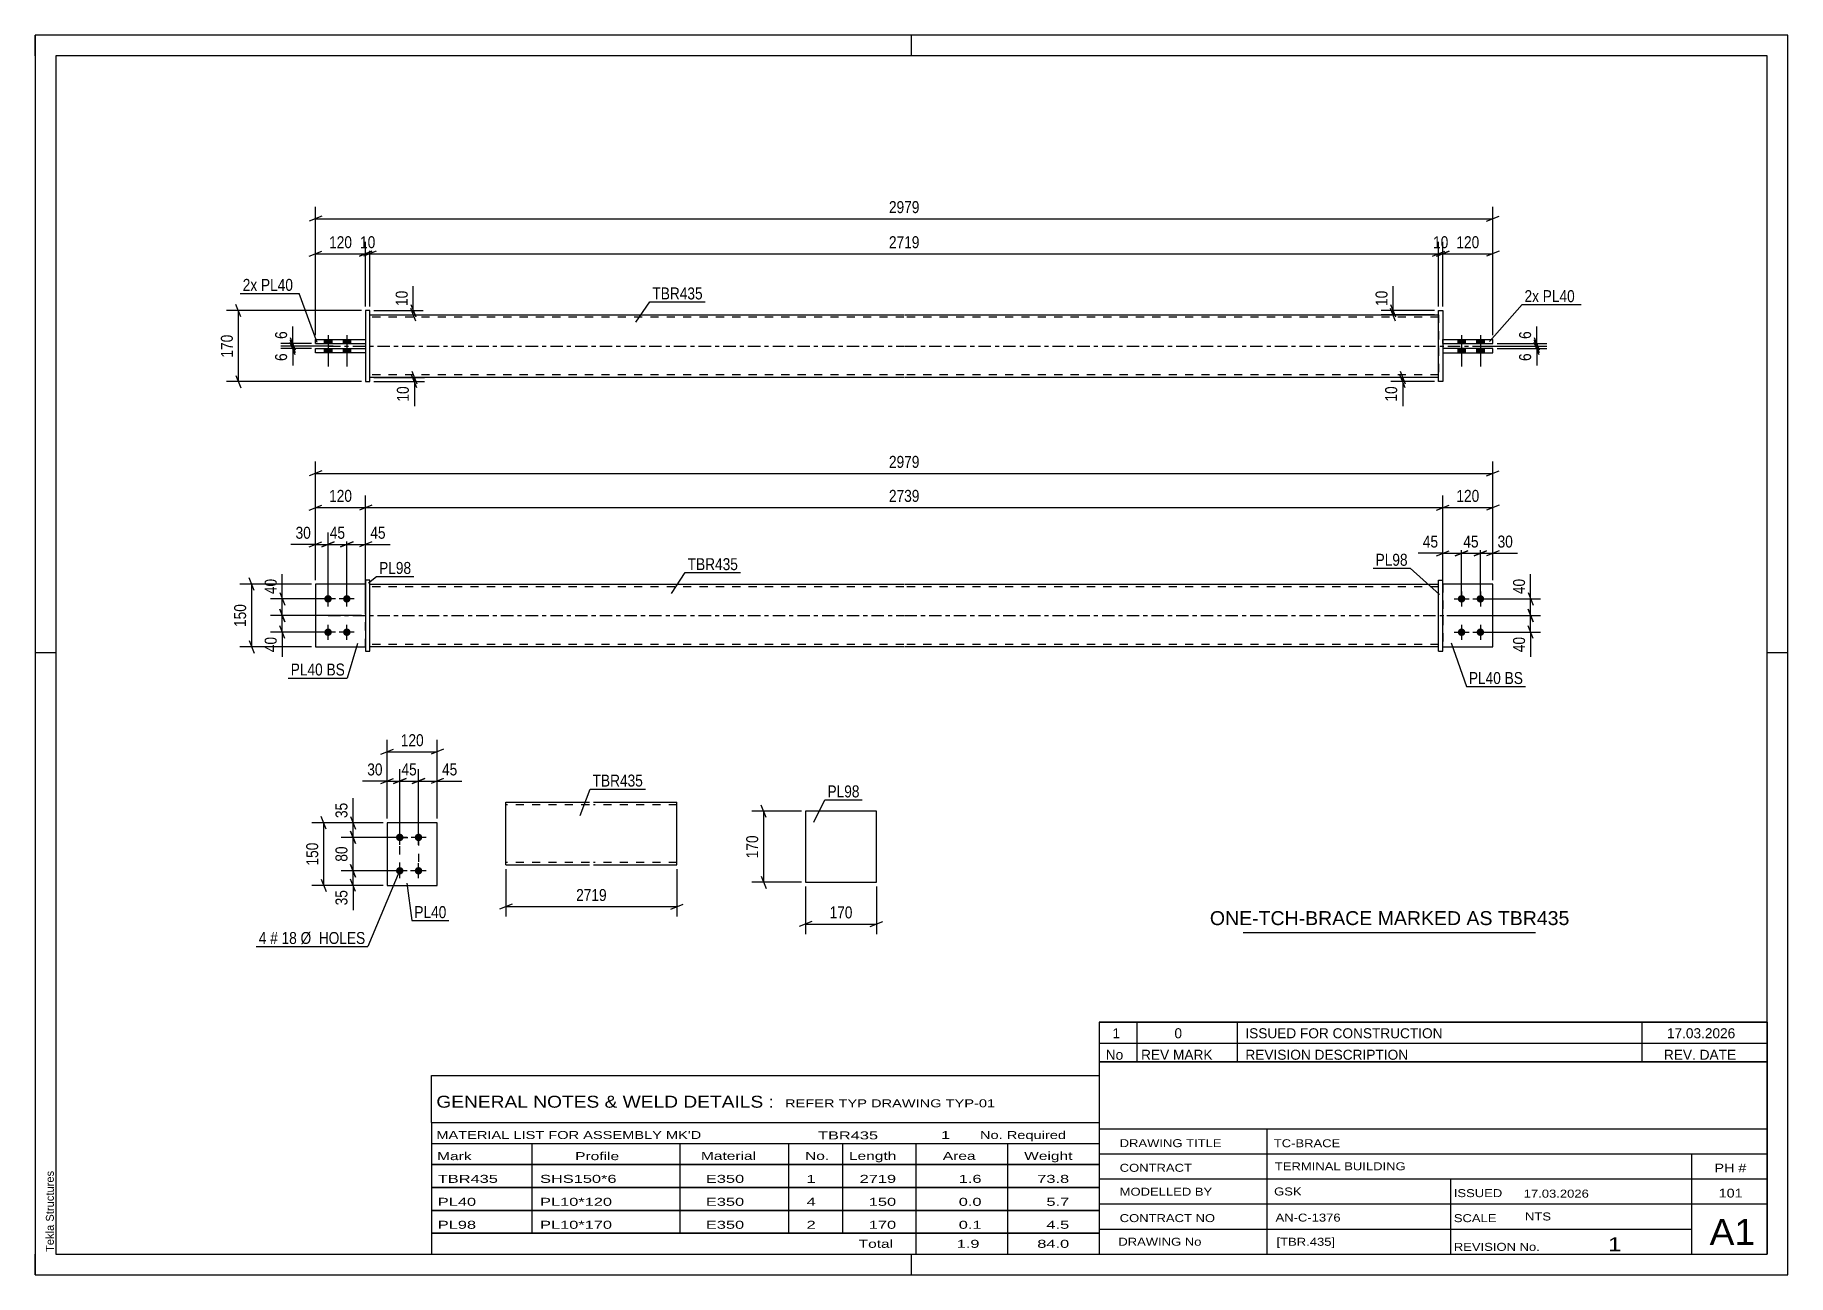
# Paper-space layout 'Layout1' of a CAD drawing. Header units: millimetres. Extents: x 0 to 420, y 0 to 297.
# The model-space entities are those that its viewports show. They can reach past a viewport. Long polylines and large blocks are cut down to what shows.
import ezdxf

# ---------------------------------------------------------------- set-up
doc = ezdxf.new("R2010")
doc.units = ezdxf.units.MM
doc.linetypes.add('DXK_LINE_DOT2', pattern=[3.9198, 1.9599, -1.9599])
doc.linetypes.add('DXK_LINE_DOT3', pattern=[5.9187, 2.979, -0.9799, 0.9799, -0.9799])
doc.layers.add('Viewport layer', color=7, linetype='Continuous', plot=False)
doc.styles.add('Arial', font='ARIAL.TTF', dxfattribs={"height": 0.2})
doc.styles.add('Arial Narrow', font='ARIALN.TTF', dxfattribs={"height": 0.2})

# ---------------------------------------------------------------- blocks, each defined once
blk = doc.blocks.new('Unknown-580574692-1163')
at = {"color": 5, "linetype": 'Continuous'}
for p, q in [((420, 297), (0, 297)), ((0, 297), (0, 0)), ((0, 292), (0, 297)), ((210, 292), (210, 297)), ((420, 0), (420, 297)), ((415, 292), (5, 292)), ((5, 292), (5, 5)), ((415, 5), (415, 292)), ((5, 149), (0, 149)), ((420, 149), (415, 149)), ((0, 0), (0, 5)), ((5, 5), (415, 5)), ((210, 0), (210, 5)), ((0, 0), (420, 0))]:
    blk.add_line(p, q, dxfattribs=at)
at = {"color": 174, "linetype": 'Continuous', "style": 'Arial'}
blk.add_text('Tekla Structures', height=1.9102, rotation=90, dxfattribs=at).set_placement((4.5, 5.5))
blk = doc.blocks.new('Part-580574692-1761 - 1733')
at = {"color": 2, "linetype": 'Continuous'}
for p, q in [((79.2, 165.45), (67.2, 165.45)), ((67.2, 165.45), (67.2, 150.45)), ((67.2, 150.45), (79.2, 150.45))]:
    blk.add_line(p, q, dxfattribs=at)
at = {"color": 7, "linetype": 'DXK_LINE_DOT2'}
blk.add_line((79.2, 150.45), (79.2, 165.45), dxfattribs=at)
blk = doc.blocks.new('Bolt-580574692-1735 - 1733')
at = {"linetype": 'Continuous'}
for points in [[(70.2, 161.05, -1), (70.2, 162.85, -1)], [(74.7, 161.05, -1), (74.7, 162.85, -1)], [(70.2, 153.05, -1), (70.2, 154.85, -1)], [(74.7, 153.05, -1), (74.7, 154.85, -1)]]:
    blk.add_hatch(color=1, dxfattribs=at).paths.add_polyline_path(points)
at = {"color": 1, "linetype": 'Continuous'}
for p, q in [((72, 161.95), (68.4, 161.95)), ((70.2, 160.15), (70.2, 163.75)), ((76.5, 161.95), (72.9, 161.95)), ((74.7, 160.15), (74.7, 163.75)), ((70.2, 152.15), (70.2, 155.75)), ((74.7, 152.15), (74.7, 155.75)), ((72, 153.95), (68.4, 153.95)), ((76.5, 153.95), (72.9, 153.95))]:
    blk.add_line(p, q, dxfattribs=at)
blk = doc.blocks.new('Bolt-580574692-1736 - 1733')
at = {"linetype": 'Continuous'}
for points in [[(341.8, 162.85, -1), (341.8, 161.05, -1)], [(346.3, 162.85, -1), (346.3, 161.05, -1)], [(341.8, 154.85, -1), (341.8, 153.05, -1)], [(346.3, 154.85, -1), (346.3, 153.05, -1)]]:
    blk.add_hatch(color=1, dxfattribs=at).paths.add_polyline_path(points)
at = {"color": 1, "linetype": 'Continuous'}
for p, q in [((340, 161.95), (343.6, 161.95)), ((341.8, 163.75), (341.8, 160.15)), ((344.5, 161.95), (348.1, 161.95)), ((346.3, 163.75), (346.3, 160.15)), ((341.8, 155.75), (341.8, 152.15)), ((346.3, 155.75), (346.3, 152.15)), ((340, 153.95), (343.6, 153.95)), ((344.5, 153.95), (348.1, 153.95))]:
    blk.add_line(p, q, dxfattribs=at)
blk = doc.blocks.new('Part-580574692-1741 - 1733')
at = {"color": 2, "linetype": 'Continuous'}
for p, q in [((80.2, 165.45), (208.2, 165.45)), ((208.3, 165.45), (336.3, 165.45)), ((208.2, 150.45), (80.2, 150.45)), ((336.3, 150.45), (208.3, 150.45))]:
    blk.add_line(p, q, dxfattribs=at)
at = {"color": 7, "linetype": 'DXK_LINE_DOT2'}
for p, q in [((80.2, 150.45), (80.2, 165.45)), ((208.2, 164.85), (80.2, 164.85)), ((336.3, 164.85), (208.3, 164.85)), ((336.3, 150.45), (336.3, 165.45)), ((208.2, 151.05), (80.2, 151.05)), ((336.3, 151.05), (208.3, 151.05))]:
    blk.add_line(p, q, dxfattribs=at)
at = {"color": 7, "linetype": 'DXK_LINE_DOT3'}
for p, q in [((70.2, 157.95), (208.2, 157.95)), ((208.3, 157.95), (346.3, 157.95))]:
    blk.add_line(p, q, dxfattribs=at)
blk = doc.blocks.new('Part-580574692-1756 - 1733')
at = {"color": 2, "linetype": 'Continuous'}
for p, q in [((80.2, 166.45), (79.2, 166.45)), ((79.2, 166.45), (79.2, 149.45)), ((80.2, 149.45), (80.2, 166.45)), ((79.2, 149.45), (80.2, 149.45))]:
    blk.add_line(p, q, dxfattribs=at)
blk = doc.blocks.new('Part-580574692-1766 - 1733')
at = {"color": 7, "linetype": 'DXK_LINE_DOT2'}
for p, q in [((79.2, 165.45), (67.2, 165.45)), ((67.2, 165.45), (67.2, 150.45)), ((79.2, 150.45), (79.2, 165.45)), ((67.2, 150.45), (79.2, 150.45))]:
    blk.add_line(p, q, dxfattribs=at)
blk = doc.blocks.new('Part-580574692-1771 - 1733')
at = {"color": 2, "linetype": 'Continuous'}
for p, q in [((336.3, 149.45), (336.3, 166.45)), ((336.3, 166.45), (337.3, 166.45)), ((337.3, 149.45), (337.3, 166.45)), ((336.3, 149.45), (337.3, 149.45))]:
    blk.add_line(p, q, dxfattribs=at)
blk = doc.blocks.new('Part-580574692-1796 - 1733')
at = {"color": 2, "linetype": 'Continuous'}
for p, q in [((349.3, 165.45), (337.3, 165.45)), ((349.3, 150.45), (349.3, 165.45)), ((337.3, 150.45), (349.3, 150.45))]:
    blk.add_line(p, q, dxfattribs=at)
at = {"color": 7, "linetype": 'DXK_LINE_DOT2'}
blk.add_line((337.3, 165.45), (337.3, 150.45), dxfattribs=at)
blk = doc.blocks.new('Part-580574692-1801 - 1733')
at = {"color": 7, "linetype": 'DXK_LINE_DOT2'}
for p, q in [((349.3, 165.45), (337.3, 165.45)), ((337.3, 165.45), (337.3, 150.45)), ((349.3, 150.45), (349.3, 165.45)), ((337.3, 150.45), (349.3, 150.45))]:
    blk.add_line(p, q, dxfattribs=at)
blk = doc.blocks.new('Part-580574692-1418 - 1390')
at = {"color": 2, "linetype": 'Continuous'}
for p, q in [((337.3, 224.09), (349.3, 224.09)), ((337.3, 223.09), (349.3, 223.09)), ((349.3, 223.09), (349.3, 224.09))]:
    blk.add_line(p, q, dxfattribs=at)
at = {"color": 7, "linetype": 'DXK_LINE_DOT2'}
blk.add_line((337.3, 223.09), (337.3, 224.09), dxfattribs=at)
blk = doc.blocks.new('Part-580574692-1440 - 1390')
at = {"color": 2, "linetype": 'Continuous'}
for p, q in [((80.2, 229.99), (208.2, 229.99)), ((208.3, 229.99), (336.3, 229.99)), ((208.2, 214.99), (80.2, 214.99)), ((336.3, 214.99), (208.3, 214.99))]:
    blk.add_line(p, q, dxfattribs=at)
at = {"color": 7, "linetype": 'DXK_LINE_DOT2'}
for p, q in [((80.2, 214.99), (80.2, 229.99)), ((208.2, 229.39), (80.2, 229.39)), ((336.3, 229.39), (208.3, 229.39)), ((336.3, 229.99), (336.3, 214.99)), ((208.2, 215.59), (80.2, 215.59)), ((336.3, 215.59), (208.3, 215.59))]:
    blk.add_line(p, q, dxfattribs=at)
at = {"color": 7, "linetype": 'DXK_LINE_DOT3'}
for p, q in [((70.2, 222.49), (208.2, 222.49)), ((208.3, 222.49), (346.3, 222.49))]:
    blk.add_line(p, q, dxfattribs=at)
blk = doc.blocks.new('Bolt-580574692-1424 - 1390')
at = {"linetype": 'Continuous'}
for points in [[(69.3, 223.09), (71.1, 223.09), (71.1, 224.09), (69.3, 224.09)], [(69.3, 223.09), (71.1, 223.09), (71.1, 224.09), (69.3, 224.09)], [(73.8, 223.09), (75.6, 223.09), (75.6, 224.09), (73.8, 224.09)], [(73.8, 223.09), (75.6, 223.09), (75.6, 224.09), (73.8, 224.09)], [(69.3, 220.89), (71.1, 220.89), (71.1, 221.89), (69.3, 221.89)], [(69.3, 220.89), (71.1, 220.89), (71.1, 221.89), (69.3, 221.89)], [(73.8, 220.89), (75.6, 220.89), (75.6, 221.89), (73.8, 221.89)], [(73.8, 220.89), (75.6, 220.89), (75.6, 221.89), (73.8, 221.89)]]:
    blk.add_hatch(color=1, dxfattribs=at).paths.add_polyline_path(points)
at = {"color": 1, "linetype": 'Continuous'}
for p, q in [((69.3, 224.09), (69.3, 223.09)), ((69.3, 224.09), (69.3, 223.09)), ((70.2, 225.09), (70.2, 217.59)), ((70.2, 225.09), (70.2, 217.59)), ((71.1, 224.09), (71.1, 223.09)), ((71.1, 224.09), (71.1, 223.09)), ((73.8, 224.09), (73.8, 223.09)), ((73.8, 224.09), (73.8, 223.09)), ((74.7, 225.09), (74.7, 217.59)), ((74.7, 225.09), (74.7, 217.59)), ((75.6, 224.09), (75.6, 223.09)), ((75.6, 224.09), (75.6, 223.09)), ((69.3, 221.89), (69.3, 220.89)), ((69.3, 221.89), (69.3, 220.89)), ((71.1, 221.89), (71.1, 220.89)), ((71.1, 221.89), (71.1, 220.89)), ((73.8, 221.89), (73.8, 220.89)), ((73.8, 221.89), (73.8, 220.89)), ((75.6, 221.89), (75.6, 220.89)), ((75.6, 221.89), (75.6, 220.89))]:
    blk.add_line(p, q, dxfattribs=at)
blk = doc.blocks.new('Bolt-580574692-1425 - 1390')
at = {"linetype": 'Continuous'}
for points in [[(342.7, 224.09), (340.9, 224.09), (340.9, 223.09), (342.7, 223.09)], [(342.7, 224.09), (340.9, 224.09), (340.9, 223.09), (342.7, 223.09)], [(347.2, 224.09), (345.4, 224.09), (345.4, 223.09), (347.2, 223.09)], [(347.2, 224.09), (345.4, 224.09), (345.4, 223.09), (347.2, 223.09)], [(342.7, 221.89), (340.9, 221.89), (340.9, 220.89), (342.7, 220.89)], [(342.7, 221.89), (340.9, 221.89), (340.9, 220.89), (342.7, 220.89)], [(347.2, 221.89), (345.4, 221.89), (345.4, 220.89), (347.2, 220.89)], [(347.2, 221.89), (345.4, 221.89), (345.4, 220.89), (347.2, 220.89)]]:
    blk.add_hatch(color=1, dxfattribs=at).paths.add_polyline_path(points)
at = {"color": 1, "linetype": 'Continuous'}
for p, q in [((340.9, 224.09), (340.9, 223.09)), ((340.9, 224.09), (340.9, 223.09)), ((341.8, 225.09), (341.8, 217.59)), ((341.8, 225.09), (341.8, 217.59)), ((342.7, 224.09), (342.7, 223.09)), ((342.7, 224.09), (342.7, 223.09)), ((345.4, 224.09), (345.4, 223.09)), ((345.4, 224.09), (345.4, 223.09)), ((346.3, 225.09), (346.3, 217.59)), ((346.3, 225.09), (346.3, 217.59)), ((347.2, 224.09), (347.2, 223.09)), ((347.2, 224.09), (347.2, 223.09)), ((340.9, 221.89), (340.9, 220.89)), ((340.9, 221.89), (340.9, 220.89)), ((342.7, 221.89), (342.7, 220.89)), ((342.7, 221.89), (342.7, 220.89)), ((345.4, 221.89), (345.4, 220.89)), ((345.4, 221.89), (345.4, 220.89)), ((347.2, 221.89), (347.2, 220.89)), ((347.2, 221.89), (347.2, 220.89))]:
    blk.add_line(p, q, dxfattribs=at)
blk = doc.blocks.new('Part-580574692-1445 - 1390')
at = {"color": 2, "linetype": 'Continuous'}
for p, q in [((349.3, 221.89), (337.3, 221.89)), ((337.3, 220.89), (349.3, 220.89)), ((349.3, 220.89), (349.3, 221.89))]:
    blk.add_line(p, q, dxfattribs=at)
at = {"color": 7, "linetype": 'DXK_LINE_DOT2'}
blk.add_line((337.3, 221.89), (337.3, 220.89), dxfattribs=at)
blk = doc.blocks.new('Part-580574692-1446 - 1390')
at = {"color": 2, "linetype": 'Continuous'}
for p, q in [((336.3, 213.99), (336.3, 230.99)), ((336.3, 230.99), (337.3, 230.99)), ((337.3, 230.99), (337.3, 213.99)), ((337.3, 213.99), (336.3, 213.99))]:
    blk.add_line(p, q, dxfattribs=at)
blk = doc.blocks.new('Part-580574692-1451 - 1390')
at = {"color": 2, "linetype": 'Continuous'}
for p, q in [((67.2, 223.09), (67.2, 224.09)), ((67.2, 224.09), (79.2, 224.09)), ((67.2, 223.09), (79.2, 223.09))]:
    blk.add_line(p, q, dxfattribs=at)
at = {"color": 7, "linetype": 'DXK_LINE_DOT2'}
blk.add_line((79.2, 224.09), (79.2, 223.09), dxfattribs=at)
blk = doc.blocks.new('Part-580574692-1456 - 1390')
at = {"color": 2, "linetype": 'Continuous'}
for p, q in [((67.2, 221.89), (79.2, 221.89)), ((67.2, 220.89), (67.2, 221.89)), ((79.2, 220.89), (67.2, 220.89))]:
    blk.add_line(p, q, dxfattribs=at)
at = {"color": 7, "linetype": 'DXK_LINE_DOT2'}
blk.add_line((79.2, 221.89), (79.2, 220.89), dxfattribs=at)
blk = doc.blocks.new('Part-580574692-1457 - 1390')
at = {"color": 2, "linetype": 'Continuous'}
for p, q in [((80.2, 230.99), (79.2, 230.99)), ((79.2, 230.99), (79.2, 213.99)), ((80.2, 213.99), (80.2, 230.99)), ((79.2, 213.99), (80.2, 213.99))]:
    blk.add_line(p, q, dxfattribs=at)
blk = doc.blocks.new('Part-580574692-2157 - 2117')
at = {"color": 2, "linetype": 'Continuous'}
for p, q in [((96.38, 108.31), (84.38, 108.31)), ((84.38, 108.31), (84.38, 93.31)), ((96.38, 93.31), (96.38, 108.31)), ((84.38, 93.31), (96.38, 93.31))]:
    blk.add_line(p, q, dxfattribs=at)
blk = doc.blocks.new('Bolt-580574692-2152 - 2117')
at = {"linetype": 'Continuous'}
for points in [[(87.38, 103.91, -1), (87.38, 105.71, -1)], [(91.88, 103.91, -1), (91.88, 105.71, -1)], [(87.38, 95.91, -1), (87.38, 97.71, -1)], [(91.88, 95.91, -1), (91.88, 97.71, -1)]]:
    blk.add_hatch(color=1, dxfattribs=at).paths.add_polyline_path(points)
at = {"color": 1, "linetype": 'Continuous'}
for p, q in [((87.38, 103.01), (87.38, 106.61)), ((91.88, 103.01), (91.88, 106.61)), ((89.18, 104.81), (85.58, 104.81)), ((93.68, 104.81), (90.08, 104.81)), ((89.18, 96.81), (85.58, 96.81)), ((87.38, 95.01), (87.38, 98.61)), ((93.68, 96.81), (90.08, 96.81)), ((91.88, 95.01), (91.88, 98.61))]:
    blk.add_line(p, q, dxfattribs=at)
blk = doc.blocks.new('Part-580574692-2288 - 2282')
at = {"color": 2, "linetype": 'Continuous'}
for p, q in [((201.61, 111.06), (184.61, 111.06)), ((184.61, 111.06), (184.61, 94.06)), ((201.61, 94.06), (201.61, 111.06)), ((184.61, 94.06), (201.61, 94.06))]:
    blk.add_line(p, q, dxfattribs=at)
blk = doc.blocks.new('Part-580574692-2314 - 2307')
at = {"color": 2, "linetype": 'Continuous'}
for p, q in [((112.81, 99.43), (112.81, 113.23)), ((112.81, 113.23), (132.81, 113.23)), ((133.81, 113.23), (153.81, 113.23)), ((153.81, 98.23), (153.81, 113.23)), ((112.81, 98.58), (112.81, 99.43)), ((112.81, 98.32), (112.81, 98.58)), ((112.81, 98.23), (112.81, 98.32)), ((112.81, 98.23), (132.81, 98.23)), ((133.81, 98.23), (153.81, 98.23))]:
    blk.add_line(p, q, dxfattribs=at)
at = {"color": 7, "linetype": 'DXK_LINE_DOT2'}
for p, q in [((132.81, 112.63), (112.81, 112.63)), ((153.81, 112.63), (133.81, 112.63)), ((112.81, 98.97), (112.81, 99.43)), ((112.81, 98.58), (112.81, 99.2)), ((112.81, 98.83), (112.81, 98.88)), ((112.81, 98.83), (112.81, 98.88)), ((132.81, 98.83), (112.81, 98.83)), ((153.81, 98.83), (133.81, 98.83)), ((153.81, 98.83), (153.81, 98.88))]:
    blk.add_line(p, q, dxfattribs=at)
blk = doc.blocks.new('Rectangle-580574692-2267 - 2117')
at = {"color": 1, "linetype": 'DXK_LINE_DOT2'}
blk.add_lwpolyline([(87.38, 104.81), (91.88, 104.81), (91.88, 96.81), (87.38, 96.81), (87.38, 104.81)], close=True, dxfattribs=at)
blk = doc.blocks.new('StraightDimension-580574692-1850 - 1733')
at = {"color": 7, "linetype": 'Continuous'}
for p, q in [((67.2, 166.45), (67.2, 194.83)), ((349.3, 166.45), (349.3, 194.83)), ((68.7, 192.58), (65.7, 191.38)), ((67.2, 191.98), (349.3, 191.98)), ((347.8, 191.38), (350.8, 192.58))]:
    blk.add_line(p, q, dxfattribs=at)
at = {"color": 0}
blk.add_wipeout([(212.51, 192.73), (212.51, 196.93), (204, 196.93), (204, 192.73)], dxfattribs=at)
at = {"color": 3, "style": 'Arial Narrow'}
blk.add_text('2979', height=2.863, dxfattribs=at).set_placement((204.6, 193.33))
blk = doc.blocks.new('StraightDimension-580574692-1879 - 1733')
at = {"color": 7, "linetype": 'Continuous'}
for p, q in [((347.3, 161.95), (360.75, 161.95)), ((357.75, 163.45), (358.95, 160.45)), ((358.35, 157.95), (358.35, 161.95)), ((338.3, 157.95), (360.75, 157.95)), ((358.95, 156.45), (357.75, 159.45))]:
    blk.add_line(p, q, dxfattribs=at)
at = {"color": 0}
blk.add_wipeout([(357.6, 167.34), (353.4, 167.34), (353.4, 162.48), (357.6, 162.48)], dxfattribs=at)
at = {"color": 7, "linetype": 'Continuous'}
blk.add_line((358.35, 161.95), (358.35, 167.86), dxfattribs=at)
blk.add_line((358.35, 161.95), (358.35, 167.86), dxfattribs=at)
at = {"color": 3, "style": 'Arial Narrow'}
blk.add_text('40', height=2.863, rotation=90.0002, dxfattribs=at).set_placement((357, 163.08))
blk = doc.blocks.new('StraightDimension-580574692-1994 - 1733')
at = {"color": 7, "linetype": 'Continuous'}
for p, q in [((78.2, 157.95), (56.39, 157.95)), ((58.64, 159.45), (59.84, 156.45)), ((59.84, 152.45), (58.64, 155.45)), ((59.24, 153.95), (59.24, 157.95)), ((69.2, 153.95), (56.39, 153.95))]:
    blk.add_line(p, q, dxfattribs=at)
at = {"color": 0}
blk.add_wipeout([(58.49, 153.43), (54.29, 153.43), (54.29, 148.57), (58.49, 148.57)], dxfattribs=at)
at = {"color": 7, "linetype": 'Continuous'}
blk.add_line((59.24, 153.95), (59.24, 148.05), dxfattribs=at)
blk.add_line((59.24, 153.95), (59.24, 148.05), dxfattribs=at)
at = {"color": 3, "style": 'Arial Narrow'}
blk.add_text('40', height=2.863, rotation=90.0002, dxfattribs=at).set_placement((57.89, 149.17))
blk = doc.blocks.new('StraightDimension-580574692-1833 - 1733')
at = {"color": 7, "linetype": 'Continuous'}
for p, q in [((335.8, 172.29), (338.8, 173.49)), ((337.3, 166.45), (337.3, 175.74)), ((337.3, 172.89), (341.8, 172.89)), ((343.3, 173.49), (340.3, 172.29)), ((341.8, 162.95), (341.8, 175.74))]:
    blk.add_line(p, q, dxfattribs=at)
at = {"color": 0}
blk.add_wipeout([(336.78, 173.64), (336.78, 177.84), (331.92, 177.84), (331.92, 173.64)], dxfattribs=at)
at = {"color": 7, "linetype": 'Continuous'}
blk.add_line((337.3, 172.89), (331.4, 172.89), dxfattribs=at)
blk.add_line((337.3, 172.89), (331.4, 172.89), dxfattribs=at)
at = {"color": 3, "style": 'Arial Narrow'}
blk.add_text('45', height=2.863, dxfattribs=at).set_placement((332.52, 174.24))
blk = doc.blocks.new('StraightDimension-580574692-1804 - 1733')
at = {"color": 7, "linetype": 'Continuous'}
for p, q in [((344.8, 172.29), (347.8, 173.49)), ((346.3, 162.95), (346.3, 175.74)), ((346.3, 172.89), (349.3, 172.89)), ((350.8, 173.49), (347.8, 172.29)), ((349.3, 166.45), (349.3, 175.74))]:
    blk.add_line(p, q, dxfattribs=at)
at = {"color": 0}
blk.add_wipeout([(354.68, 173.64), (354.68, 177.84), (349.83, 177.84), (349.83, 173.64)], dxfattribs=at)
at = {"color": 7, "linetype": 'Continuous'}
blk.add_line((349.3, 172.89), (355.21, 172.89), dxfattribs=at)
blk.add_line((349.3, 172.89), (355.21, 172.89), dxfattribs=at)
at = {"color": 3, "style": 'Arial Narrow'}
blk.add_text('30', height=2.863, dxfattribs=at).set_placement((350.43, 174.24))
blk = doc.blocks.new('StraightDimension-580574692-1820 - 1733')
at = {"color": 7, "linetype": 'Continuous'}
for p, q in [((340.3, 172.29), (343.3, 173.49)), ((341.8, 162.95), (341.8, 175.74)), ((341.8, 172.89), (346.3, 172.89)), ((347.8, 173.49), (344.8, 172.29)), ((346.3, 162.95), (346.3, 175.74))]:
    blk.add_line(p, q, dxfattribs=at)
at = {"color": 0}
blk.add_wipeout([(346.48, 173.64), (346.48, 177.84), (341.62, 177.84), (341.62, 173.64)], dxfattribs=at)
at = {"color": 3, "style": 'Arial Narrow'}
blk.add_text('45', height=2.863, dxfattribs=at).set_placement((342.22, 174.24))
blk = doc.blocks.new('StraightDimension-580574692-1870 - 1733')
at = {"color": 7, "linetype": 'Continuous'}
for p, q in [((338.3, 157.95), (360.75, 157.95)), ((357.75, 159.45), (358.95, 156.45)), ((358.95, 152.45), (357.75, 155.45)), ((358.35, 153.95), (358.35, 157.95)), ((347.3, 153.95), (360.75, 153.95))]:
    blk.add_line(p, q, dxfattribs=at)
at = {"color": 0}
blk.add_wipeout([(357.6, 153.43), (353.4, 153.43), (353.4, 148.57), (357.6, 148.57)], dxfattribs=at)
at = {"color": 7, "linetype": 'Continuous'}
blk.add_line((358.35, 153.95), (358.35, 148.05), dxfattribs=at)
blk.add_line((358.35, 153.95), (358.35, 148.05), dxfattribs=at)
at = {"color": 3, "style": 'Arial Narrow'}
blk.add_text('40', height=2.863, rotation=90.0002, dxfattribs=at).set_placement((357, 149.17))
blk = doc.blocks.new('StraightDimension-580574692-1889 - 1733')
at = {"color": 7, "linetype": 'Continuous'}
for p, q in [((337.3, 166.45), (337.3, 186.68)), ((349.3, 166.45), (349.3, 186.68)), ((335.8, 183.23), (338.8, 184.43)), ((337.3, 183.83), (349.3, 183.83)), ((350.8, 184.43), (347.8, 183.23))]:
    blk.add_line(p, q, dxfattribs=at)
at = {"color": 0}
blk.add_wipeout([(346.64, 184.58), (346.64, 188.78), (339.96, 188.78), (339.96, 184.58)], dxfattribs=at)
at = {"color": 3, "style": 'Arial Narrow'}
blk.add_text('120', height=2.863, dxfattribs=at).set_placement((340.56, 185.18))
blk = doc.blocks.new('StraightDimension-580574692-1908 - 1733')
at = {"color": 7, "linetype": 'Continuous'}
for p, q in [((79.2, 158.95), (79.2, 186.68)), ((337.3, 166.45), (337.3, 186.68)), ((80.7, 184.43), (77.7, 183.23)), ((79.2, 183.83), (337.3, 183.83)), ((335.8, 183.23), (338.8, 184.43))]:
    blk.add_line(p, q, dxfattribs=at)
at = {"color": 0}
blk.add_wipeout([(212.51, 184.58), (212.51, 188.78), (204, 188.78), (204, 184.58)], dxfattribs=at)
at = {"color": 3, "style": 'Arial Narrow'}
blk.add_text('2739', height=2.863, dxfattribs=at).set_placement((204.6, 185.18))
blk = doc.blocks.new('StraightDimension-580574692-1923 - 1733')
at = {"color": 7, "linetype": 'Continuous'}
for p, q in [((67.2, 166.45), (67.2, 186.68)), ((79.2, 158.95), (79.2, 186.68)), ((65.7, 183.23), (68.7, 184.43)), ((67.2, 183.83), (79.2, 183.83)), ((80.7, 184.43), (77.7, 183.23))]:
    blk.add_line(p, q, dxfattribs=at)
at = {"color": 0}
blk.add_wipeout([(76.54, 184.58), (76.54, 188.78), (69.86, 188.78), (69.86, 184.58)], dxfattribs=at)
at = {"color": 3, "style": 'Arial Narrow'}
blk.add_text('120', height=2.863, dxfattribs=at).set_placement((70.46, 185.18))
blk = doc.blocks.new('StraightDimension-580574692-1939 - 1733')
at = {"color": 7, "linetype": 'Continuous'}
for p, q in [((74.7, 162.95), (74.7, 177.85)), ((79.2, 166.45), (79.2, 177.85)), ((73.2, 174.4), (76.2, 175.6)), ((74.7, 175), (79.2, 175)), ((80.7, 175.6), (77.7, 174.4))]:
    blk.add_line(p, q, dxfattribs=at)
at = {"color": 0}
blk.add_wipeout([(84.58, 175.75), (84.58, 179.95), (79.73, 179.95), (79.73, 175.75)], dxfattribs=at)
at = {"color": 7, "linetype": 'Continuous'}
blk.add_line((79.2, 175), (85.11, 175), dxfattribs=at)
blk.add_line((79.2, 175), (85.11, 175), dxfattribs=at)
at = {"color": 3, "style": 'Arial Narrow'}
blk.add_text('45', height=2.863, dxfattribs=at).set_placement((80.33, 176.35))
blk = doc.blocks.new('StraightDimension-580574692-1955 - 1733')
at = {"color": 7, "linetype": 'Continuous'}
for p, q in [((70.2, 162.95), (70.2, 177.85)), ((74.7, 162.95), (74.7, 177.85)), ((68.7, 174.4), (71.7, 175.6)), ((70.2, 175), (74.7, 175)), ((76.2, 175.6), (73.2, 174.4))]:
    blk.add_line(p, q, dxfattribs=at)
at = {"color": 0}
blk.add_wipeout([(74.88, 175.75), (74.88, 179.95), (70.02, 179.95), (70.02, 175.75)], dxfattribs=at)
at = {"color": 3, "style": 'Arial Narrow'}
blk.add_text('45', height=2.863, dxfattribs=at).set_placement((70.62, 176.35))
blk = doc.blocks.new('StraightDimension-580574692-1968 - 1733')
at = {"color": 7, "linetype": 'Continuous'}
for p, q in [((67.2, 166.45), (67.2, 177.85)), ((70.2, 162.95), (70.2, 177.85)), ((65.7, 174.4), (68.7, 175.6)), ((67.2, 175), (70.2, 175)), ((71.7, 175.6), (68.7, 174.4))]:
    blk.add_line(p, q, dxfattribs=at)
at = {"color": 0}
blk.add_wipeout([(66.68, 175.75), (66.68, 179.95), (61.82, 179.95), (61.82, 175.75)], dxfattribs=at)
at = {"color": 7, "linetype": 'Continuous'}
blk.add_line((67.2, 175), (61.3, 175), dxfattribs=at)
blk.add_line((67.2, 175), (61.3, 175), dxfattribs=at)
at = {"color": 3, "style": 'Arial Narrow'}
blk.add_text('30', height=2.863, dxfattribs=at).set_placement((62.42, 176.35))
blk = doc.blocks.new('StraightDimension-580574692-1985 - 1733')
at = {"color": 7, "linetype": 'Continuous'}
for p, q in [((69.2, 161.95), (56.39, 161.95)), ((58.64, 163.45), (59.84, 160.45)), ((59.24, 157.95), (59.24, 161.95)), ((78.2, 157.95), (56.39, 157.95)), ((59.84, 156.45), (58.64, 159.45))]:
    blk.add_line(p, q, dxfattribs=at)
at = {"color": 0}
blk.add_wipeout([(58.49, 167.34), (54.29, 167.34), (54.29, 162.48), (58.49, 162.48)], dxfattribs=at)
at = {"color": 7, "linetype": 'Continuous'}
blk.add_line((59.24, 161.95), (59.24, 167.86), dxfattribs=at)
blk.add_line((59.24, 161.95), (59.24, 167.86), dxfattribs=at)
at = {"color": 3, "style": 'Arial Narrow'}
blk.add_text('40', height=2.863, rotation=90.0002, dxfattribs=at).set_placement((57.89, 163.08))
blk = doc.blocks.new('StraightDimension-580574692-2004 - 1733')
at = {"color": 7, "linetype": 'Continuous'}
for p, q in [((66.2, 165.45), (49.06, 165.45)), ((52.51, 163.95), (51.31, 166.95)), ((51.91, 150.45), (51.91, 165.45)), ((51.31, 151.95), (52.51, 148.95)), ((66.2, 150.45), (49.06, 150.45))]:
    blk.add_line(p, q, dxfattribs=at)
at = {"color": 0}
blk.add_wipeout([(51.16, 161.3), (46.96, 161.3), (46.96, 154.61), (51.16, 154.61)], dxfattribs=at)
at = {"color": 3, "style": 'Arial Narrow'}
blk.add_text('150', height=2.863, rotation=90.0002, dxfattribs=at).set_placement((50.56, 155.21))
blk = doc.blocks.new('StraightDimension-580574692-1645 - 1390')
at = {"color": 7, "linetype": 'Continuous'}
for p, q in [((350.3, 223.09), (362.2, 223.09)), ((359.2, 224.59), (360.4, 221.59)), ((360.4, 220.99), (359.2, 223.99)), ((359.8, 222.49), (359.8, 223.09)), ((345.05, 222.49), (362.2, 222.49))]:
    blk.add_line(p, q, dxfattribs=at)
at = {"color": 0}
blk.add_wipeout([(359.05, 226.64), (354.85, 226.64), (354.85, 223.61), (359.05, 223.61)], dxfattribs=at)
at = {"color": 7, "linetype": 'Continuous'}
blk.add_line((359.8, 223.09), (359.8, 227.17), dxfattribs=at)
blk.add_line((359.8, 223.09), (359.8, 227.17), dxfattribs=at)
at = {"color": 3, "style": 'Arial Narrow'}
blk.add_text('6', height=2.86, rotation=90.0002, dxfattribs=at).set_placement((358.45, 224.21))
blk = doc.blocks.new('StraightDimension-580574692-1665 - 1390')
at = {"color": 7, "linetype": 'Continuous'}
for p, q in [((49.34, 229.49), (48.14, 232.49)), ((78.2, 230.99), (45.89, 230.99)), ((48.74, 213.99), (48.74, 230.99)), ((48.14, 215.49), (49.34, 212.49)), ((78.2, 213.99), (45.89, 213.99))]:
    blk.add_line(p, q, dxfattribs=at)
at = {"color": 0}
blk.add_wipeout([(47.99, 225.83), (43.79, 225.83), (43.79, 219.15), (47.99, 219.15)], dxfattribs=at)
at = {"color": 3, "style": 'Arial Narrow'}
blk.add_text('170', height=2.863, rotation=90.0002, dxfattribs=at).set_placement((47.39, 219.75))
blk = doc.blocks.new('StraightDimension-580574692-1533 - 1390')
at = {"color": 7, "linetype": 'Continuous'}
for p, q in [((335.3, 214.99), (324.85, 214.99)), ((327.1, 216.49), (328.3, 213.49)), ((328.3, 212.49), (327.1, 215.49)), ((327.7, 213.99), (327.7, 214.99)), ((335.3, 213.99), (324.85, 213.99))]:
    blk.add_line(p, q, dxfattribs=at)
at = {"color": 0}
blk.add_wipeout([(326.95, 213.46), (322.75, 213.46), (322.75, 208.61), (326.95, 208.61)], dxfattribs=at)
at = {"color": 7, "linetype": 'Continuous'}
blk.add_line((327.7, 213.99), (327.7, 208.08), dxfattribs=at)
blk.add_line((327.7, 213.99), (327.7, 208.08), dxfattribs=at)
at = {"color": 3, "style": 'Arial Narrow'}
blk.add_text('10', height=2.863, rotation=90.0002, dxfattribs=at).set_placement((326.35, 209.21))
blk = doc.blocks.new('StraightDimension-580574692-1547 - 1390')
at = {"color": 7, "linetype": 'Continuous'}
for p, q in [((324.8, 232.49), (326, 229.49)), ((326, 228.49), (324.8, 231.49)), ((335.3, 230.99), (322.55, 230.99)), ((335.3, 229.99), (322.55, 229.99)), ((325.4, 229.99), (325.4, 230.99))]:
    blk.add_line(p, q, dxfattribs=at)
at = {"color": 0}
blk.add_wipeout([(324.65, 236.37), (320.45, 236.37), (320.45, 231.51), (324.65, 231.51)], dxfattribs=at)
at = {"color": 7, "linetype": 'Continuous'}
blk.add_line((325.4, 230.99), (325.4, 236.89), dxfattribs=at)
blk.add_line((325.4, 230.99), (325.4, 236.89), dxfattribs=at)
at = {"color": 3, "style": 'Arial Narrow'}
blk.add_text('10', height=2.863, rotation=90.0002, dxfattribs=at).set_placement((324.05, 232.11))
blk = doc.blocks.new('StraightDimension-580574692-1562 - 1390')
at = {"color": 7, "linetype": 'Continuous'}
for p, q in [((68.7, 253.61), (65.7, 252.41)), ((67.2, 225.09), (67.2, 255.86)), ((67.2, 253.01), (349.3, 253.01)), ((347.8, 252.41), (350.8, 253.61)), ((349.3, 225.09), (349.3, 255.86))]:
    blk.add_line(p, q, dxfattribs=at)
at = {"color": 0}
blk.add_wipeout([(212.51, 253.76), (212.51, 257.96), (204, 257.96), (204, 253.76)], dxfattribs=at)
at = {"color": 3, "style": 'Arial Narrow'}
blk.add_text('2979', height=2.863, dxfattribs=at).set_placement((204.6, 254.36))
blk = doc.blocks.new('StraightDimension-580574692-1573 - 1390')
at = {"color": 7, "linetype": 'Continuous'}
for p, q in [((334.8, 244), (337.8, 245.2)), ((338.8, 245.2), (335.8, 244)), ((336.3, 231.99), (336.3, 247.45)), ((336.3, 244.6), (337.3, 244.6)), ((337.3, 231.99), (337.3, 247.45))]:
    blk.add_line(p, q, dxfattribs=at)
at = {"color": 0}
blk.add_wipeout([(339.23, 245.35), (339.23, 249.55), (334.37, 249.55), (334.37, 245.35)], dxfattribs=at)
at = {"color": 3, "style": 'Arial Narrow'}
blk.add_text('10', height=2.863, dxfattribs=at).set_placement((334.97, 245.95))
blk = doc.blocks.new('StraightDimension-580574692-1583 - 1390')
at = {"color": 7, "linetype": 'Continuous'}
for p, q in [((81.7, 245.2), (78.7, 244)), ((80.2, 231.99), (80.2, 247.45)), ((80.2, 244.6), (336.3, 244.6)), ((334.8, 244), (337.8, 245.2)), ((336.3, 231.99), (336.3, 247.45))]:
    blk.add_line(p, q, dxfattribs=at)
at = {"color": 0}
blk.add_wipeout([(212.51, 245.35), (212.51, 249.55), (204, 249.55), (204, 245.35)], dxfattribs=at)
at = {"color": 3, "style": 'Arial Narrow'}
blk.add_text('2719', height=2.863, dxfattribs=at).set_placement((204.6, 245.95))
blk = doc.blocks.new('StraightDimension-580574692-1593 - 1390')
at = {"color": 7, "linetype": 'Continuous'}
for p, q in [((77.7, 244), (80.7, 245.2)), ((81.7, 245.2), (78.7, 244)), ((79.2, 231.99), (79.2, 247.45)), ((79.2, 244.6), (80.2, 244.6)), ((80.2, 231.99), (80.2, 247.45))]:
    blk.add_line(p, q, dxfattribs=at)
at = {"color": 0}
blk.add_wipeout([(82.13, 245.35), (82.13, 249.55), (77.27, 249.55), (77.27, 245.35)], dxfattribs=at)
at = {"color": 3, "style": 'Arial Narrow'}
blk.add_text('10', height=2.863, dxfattribs=at).set_placement((77.87, 245.95))
blk = doc.blocks.new('StraightDimension-580574692-1603 - 1390')
at = {"color": 7, "linetype": 'Continuous'}
for p, q in [((65.7, 244), (68.7, 245.2)), ((67.2, 225.09), (67.2, 247.45)), ((67.2, 244.6), (79.2, 244.6)), ((80.7, 245.2), (77.7, 244)), ((79.2, 231.99), (79.2, 247.45))]:
    blk.add_line(p, q, dxfattribs=at)
at = {"color": 0}
blk.add_wipeout([(76.54, 245.35), (76.54, 249.55), (69.86, 249.55), (69.86, 245.35)], dxfattribs=at)
at = {"color": 3, "style": 'Arial Narrow'}
blk.add_text('120', height=2.863, dxfattribs=at).set_placement((70.46, 245.95))
blk = doc.blocks.new('StraightDimension-580574692-1613 - 1390')
at = {"color": 7, "linetype": 'Continuous'}
for p, q in [((335.8, 244), (338.8, 245.2)), ((337.3, 231.99), (337.3, 247.45)), ((337.3, 244.6), (349.3, 244.6)), ((350.8, 245.2), (347.8, 244)), ((349.3, 225.09), (349.3, 247.45))]:
    blk.add_line(p, q, dxfattribs=at)
at = {"color": 0}
blk.add_wipeout([(346.64, 245.35), (346.64, 249.55), (339.96, 249.55), (339.96, 245.35)], dxfattribs=at)
at = {"color": 3, "style": 'Arial Narrow'}
blk.add_text('120', height=2.863, dxfattribs=at).set_placement((340.56, 245.95))
blk = doc.blocks.new('StraightDimension-580574692-1624 - 1390')
at = {"color": 7, "linetype": 'Continuous'}
for p, q in [((81.2, 214.99), (93.3, 214.99)), ((90.3, 216.49), (91.5, 213.49)), ((91.5, 212.49), (90.3, 215.49)), ((90.9, 213.99), (90.9, 214.99)), ((81.2, 213.99), (93.3, 213.99))]:
    blk.add_line(p, q, dxfattribs=at)
at = {"color": 0}
blk.add_wipeout([(90.15, 213.46), (85.95, 213.46), (85.95, 208.61), (90.15, 208.61)], dxfattribs=at)
at = {"color": 7, "linetype": 'Continuous'}
blk.add_line((90.9, 213.99), (90.9, 208.08), dxfattribs=at)
blk.add_line((90.9, 213.99), (90.9, 208.08), dxfattribs=at)
at = {"color": 3, "style": 'Arial Narrow'}
blk.add_text('10', height=2.863, rotation=90.0002, dxfattribs=at).set_placement((89.55, 209.21))
blk = doc.blocks.new('StraightDimension-580574692-1634 - 1390')
at = {"color": 7, "linetype": 'Continuous'}
for p, q in [((90.03, 232.49), (91.23, 229.49)), ((91.23, 228.49), (90.03, 231.49)), ((81.2, 230.99), (93.03, 230.99)), ((81.2, 229.99), (93.03, 229.99)), ((90.63, 229.99), (90.63, 230.99))]:
    blk.add_line(p, q, dxfattribs=at)
at = {"color": 0}
blk.add_wipeout([(89.88, 236.37), (85.68, 236.37), (85.68, 231.51), (89.88, 231.51)], dxfattribs=at)
at = {"color": 7, "linetype": 'Continuous'}
blk.add_line((90.63, 230.99), (90.63, 236.89), dxfattribs=at)
blk.add_line((90.63, 230.99), (90.63, 236.89), dxfattribs=at)
at = {"color": 3, "style": 'Arial Narrow'}
blk.add_text('10', height=2.863, rotation=90.0002, dxfattribs=at).set_placement((89.28, 232.11))
blk = doc.blocks.new('StraightDimension-580574692-1656 - 1390')
at = {"color": 7, "linetype": 'Continuous'}
for p, q in [((359.2, 223.99), (360.4, 220.99)), ((360.4, 220.39), (359.2, 223.39)), ((345.05, 222.49), (362.2, 222.49)), ((350.3, 221.89), (362.2, 221.89)), ((359.8, 221.89), (359.8, 222.49))]:
    blk.add_line(p, q, dxfattribs=at)
at = {"color": 0}
blk.add_wipeout([(359.05, 221.36), (354.85, 221.36), (354.85, 218.33), (359.05, 218.33)], dxfattribs=at)
at = {"color": 7, "linetype": 'Continuous'}
blk.add_line((359.8, 221.89), (359.8, 217.81), dxfattribs=at)
blk.add_line((359.8, 221.89), (359.8, 217.81), dxfattribs=at)
at = {"color": 3, "style": 'Arial Narrow'}
blk.add_text('6', height=2.86, rotation=90.0002, dxfattribs=at).set_placement((358.45, 218.93))
blk = doc.blocks.new('StraightDimension-580574692-1676 - 1390')
at = {"color": 7, "linetype": 'Continuous'}
for p, q in [((61.13, 223.99), (62.33, 220.99)), ((62.33, 220.39), (61.13, 223.39)), ((71.45, 222.49), (58.88, 222.49)), ((66.2, 221.89), (58.88, 221.89)), ((61.73, 221.89), (61.73, 222.49))]:
    blk.add_line(p, q, dxfattribs=at)
at = {"color": 0}
blk.add_wipeout([(60.98, 221.36), (56.78, 221.36), (56.78, 218.33), (60.98, 218.33)], dxfattribs=at)
at = {"color": 7, "linetype": 'Continuous'}
blk.add_line((61.73, 221.89), (61.73, 217.81), dxfattribs=at)
blk.add_line((61.73, 221.89), (61.73, 217.81), dxfattribs=at)
at = {"color": 3, "style": 'Arial Narrow'}
blk.add_text('6', height=2.86, rotation=90.0002, dxfattribs=at).set_placement((60.38, 218.93))
blk = doc.blocks.new('StraightDimension-580574692-1686 - 1390')
at = {"color": 7, "linetype": 'Continuous'}
for p, q in [((66.2, 223.09), (58.88, 223.09)), ((61.13, 224.59), (62.33, 221.59)), ((62.33, 220.99), (61.13, 223.99)), ((61.73, 222.49), (61.73, 223.09)), ((71.45, 222.49), (58.88, 222.49))]:
    blk.add_line(p, q, dxfattribs=at)
at = {"color": 0}
blk.add_wipeout([(60.98, 226.64), (56.78, 226.64), (56.78, 223.61), (60.98, 223.61)], dxfattribs=at)
at = {"color": 7, "linetype": 'Continuous'}
blk.add_line((61.73, 223.09), (61.73, 227.17), dxfattribs=at)
blk.add_line((61.73, 223.09), (61.73, 227.17), dxfattribs=at)
at = {"color": 3, "style": 'Arial Narrow'}
blk.add_text('6', height=2.86, rotation=90.0002, dxfattribs=at).set_placement((60.38, 224.21))
blk = doc.blocks.new('StraightDimension-580574692-2160 - 2117')
at = {"color": 7, "linetype": 'Continuous'}
for p, q in [((84.38, 109.31), (84.38, 128.16)), ((96.38, 109.31), (96.38, 128.16)), ((82.88, 124.71), (85.88, 125.91)), ((84.38, 125.31), (96.38, 125.31)), ((97.88, 125.91), (94.88, 124.71))]:
    blk.add_line(p, q, dxfattribs=at)
at = {"color": 0}
blk.add_wipeout([(93.72, 126.06), (93.72, 130.26), (87.04, 130.26), (87.04, 126.06)], dxfattribs=at)
at = {"color": 3, "style": 'Arial Narrow'}
blk.add_text('120', height=2.863, dxfattribs=at).set_placement((87.64, 126.66))
blk = doc.blocks.new('StraightDimension-580574692-2177 - 2117')
at = {"color": 7, "linetype": 'Continuous'}
for p, q in [((85.88, 117.71), (88.88, 118.91)), ((87.38, 105.81), (87.38, 121.16)), ((87.38, 118.31), (91.88, 118.31)), ((93.38, 118.91), (90.38, 117.71)), ((91.88, 105.81), (91.88, 121.16))]:
    blk.add_line(p, q, dxfattribs=at)
at = {"color": 0}
blk.add_wipeout([(92.06, 119.06), (92.06, 123.26), (87.2, 123.26), (87.2, 119.06)], dxfattribs=at)
at = {"color": 3, "style": 'Arial Narrow'}
blk.add_text('45', height=2.863, dxfattribs=at).set_placement((87.8, 119.66))
blk = doc.blocks.new('StraightDimension-580574692-2187 - 2117')
at = {"color": 7, "linetype": 'Continuous'}
for p, q in [((82.88, 117.71), (85.88, 118.91)), ((84.38, 109.31), (84.38, 121.16)), ((84.38, 118.31), (87.38, 118.31)), ((88.88, 118.91), (85.88, 117.71)), ((87.38, 105.81), (87.38, 121.16))]:
    blk.add_line(p, q, dxfattribs=at)
at = {"color": 0}
blk.add_wipeout([(83.86, 119.06), (83.86, 123.26), (79, 123.26), (79, 119.06)], dxfattribs=at)
at = {"color": 7, "linetype": 'Continuous'}
blk.add_line((84.38, 118.31), (78.48, 118.31), dxfattribs=at)
blk.add_line((84.38, 118.31), (78.48, 118.31), dxfattribs=at)
at = {"color": 3, "style": 'Arial Narrow'}
blk.add_text('30', height=2.863, dxfattribs=at).set_placement((79.6, 119.66))
blk = doc.blocks.new('StraightDimension-580574692-2200 - 2117')
at = {"color": 7, "linetype": 'Continuous'}
for p, q in [((90.38, 117.71), (93.38, 118.91)), ((91.88, 105.81), (91.88, 121.16)), ((91.88, 118.31), (96.38, 118.31)), ((97.88, 118.91), (94.88, 117.71)), ((96.38, 109.31), (96.38, 121.16))]:
    blk.add_line(p, q, dxfattribs=at)
at = {"color": 0}
blk.add_wipeout([(101.76, 119.06), (101.76, 123.26), (96.91, 123.26), (96.91, 119.06)], dxfattribs=at)
at = {"color": 7, "linetype": 'Continuous'}
blk.add_line((96.38, 118.31), (102.29, 118.31), dxfattribs=at)
blk.add_line((96.38, 118.31), (102.29, 118.31), dxfattribs=at)
at = {"color": 3, "style": 'Arial Narrow'}
blk.add_text('45', height=2.863, dxfattribs=at).set_placement((97.51, 119.66))
blk = doc.blocks.new('StraightDimension-580574692-2214 - 2117')
at = {"color": 7, "linetype": 'Continuous'}
for p, q in [((69.79, 106.81), (68.59, 109.81)), ((83.38, 108.31), (66.34, 108.31)), ((69.19, 93.31), (69.19, 108.31)), ((83.38, 93.31), (66.34, 93.31)), ((68.59, 94.81), (69.79, 91.81))]:
    blk.add_line(p, q, dxfattribs=at)
at = {"color": 0}
blk.add_wipeout([(68.44, 104.16), (64.24, 104.16), (64.24, 97.47), (68.44, 97.47)], dxfattribs=at)
at = {"color": 3, "style": 'Arial Narrow'}
blk.add_text('150', height=2.863, rotation=90.0002, dxfattribs=at).set_placement((67.84, 98.07))
blk = doc.blocks.new('StraightDimension-580574692-2231 - 2117')
at = {"color": 7, "linetype": 'Continuous'}
for p, q in [((86.38, 96.81), (73.34, 96.81)), ((75.59, 98.31), (76.79, 95.31)), ((76.19, 93.31), (76.19, 96.81)), ((83.38, 93.31), (73.34, 93.31)), ((76.79, 91.81), (75.59, 94.81))]:
    blk.add_line(p, q, dxfattribs=at)
at = {"color": 0}
blk.add_wipeout([(75.44, 92.79), (71.24, 92.79), (71.24, 87.93), (75.44, 87.93)], dxfattribs=at)
at = {"color": 7, "linetype": 'Continuous'}
blk.add_line((76.19, 93.31), (76.19, 87.41), dxfattribs=at)
blk.add_line((76.19, 93.31), (76.19, 87.41), dxfattribs=at)
at = {"color": 3, "style": 'Arial Narrow'}
blk.add_text('35', height=2.863, rotation=90.0002, dxfattribs=at).set_placement((74.84, 88.53))
blk = doc.blocks.new('StraightDimension-580574692-2244 - 2117')
at = {"color": 7, "linetype": 'Continuous'}
for p, q in [((75.59, 106.31), (76.79, 103.31)), ((86.38, 104.81), (73.34, 104.81)), ((76.19, 96.81), (76.19, 104.81)), ((86.38, 96.81), (73.34, 96.81)), ((76.79, 95.31), (75.59, 98.31))]:
    blk.add_line(p, q, dxfattribs=at)
at = {"color": 0}
blk.add_wipeout([(75.44, 103.24), (71.24, 103.24), (71.24, 98.39), (75.44, 98.39)], dxfattribs=at)
at = {"color": 3, "style": 'Arial Narrow'}
blk.add_text('80', height=2.863, rotation=90.0002, dxfattribs=at).set_placement((74.84, 98.99))
blk = doc.blocks.new('StraightDimension-580574692-2254 - 2117')
at = {"color": 7, "linetype": 'Continuous'}
for p, q in [((75.59, 109.81), (76.79, 106.81)), ((83.38, 108.31), (73.34, 108.31)), ((76.79, 103.31), (75.59, 106.31)), ((76.19, 104.81), (76.19, 108.31)), ((86.38, 104.81), (73.34, 104.81))]:
    blk.add_line(p, q, dxfattribs=at)
at = {"color": 0}
blk.add_wipeout([(75.44, 113.7), (71.24, 113.7), (71.24, 108.84), (75.44, 108.84)], dxfattribs=at)
at = {"color": 7, "linetype": 'Continuous'}
blk.add_line((76.19, 108.31), (76.19, 114.22), dxfattribs=at)
blk.add_line((76.19, 108.31), (76.19, 114.22), dxfattribs=at)
at = {"color": 3, "style": 'Arial Narrow'}
blk.add_text('35', height=2.863, rotation=90.0002, dxfattribs=at).set_placement((74.84, 109.44))
blk = doc.blocks.new('StraightDimension-580574692-2290 - 2282')
at = {"color": 7, "linetype": 'Continuous'}
for p, q in [((183.61, 111.06), (171.76, 111.06)), ((175.21, 109.56), (174.01, 112.56)), ((174.61, 94.06), (174.61, 111.06)), ((183.61, 94.06), (171.76, 94.06)), ((174.01, 95.56), (175.21, 92.56))]:
    blk.add_line(p, q, dxfattribs=at)
at = {"color": 0}
blk.add_wipeout([(173.86, 105.9), (169.66, 105.9), (169.66, 99.21), (173.86, 99.21)], dxfattribs=at)
at = {"color": 3, "style": 'Arial Narrow'}
blk.add_text('170', height=2.863, rotation=90.0002, dxfattribs=at).set_placement((173.26, 99.81))
blk = doc.blocks.new('StraightDimension-580574692-2299 - 2282')
at = {"color": 7, "linetype": 'Continuous'}
for p, q in [((184.61, 93.06), (184.61, 81.66)), ((201.61, 93.06), (201.61, 81.66)), ((186.11, 84.66), (183.11, 83.46)), ((184.61, 84.06), (201.61, 84.06)), ((200.11, 83.46), (203.11, 84.66))]:
    blk.add_line(p, q, dxfattribs=at)
at = {"color": 0}
blk.add_wipeout([(196.45, 84.81), (196.45, 89.01), (189.77, 89.01), (189.77, 84.81)], dxfattribs=at)
at = {"color": 3, "style": 'Arial Narrow'}
blk.add_text('170', height=2.863, dxfattribs=at).set_placement((190.37, 85.41))
blk = doc.blocks.new('StraightDimension-580574692-2317 - 2307')
at = {"color": 7, "linetype": 'Continuous'}
for p, q in [((112.81, 97.23), (112.81, 85.83)), ((153.81, 97.23), (153.81, 85.83)), ((114.31, 88.83), (111.31, 87.63)), ((112.81, 88.23), (153.81, 88.23)), ((152.31, 87.63), (155.31, 88.83))]:
    blk.add_line(p, q, dxfattribs=at)
at = {"color": 0}
blk.add_wipeout([(137.56, 88.98), (137.56, 93.18), (129.05, 93.18), (129.05, 88.98)], dxfattribs=at)
at = {"color": 3, "style": 'Arial Narrow'}
blk.add_text('2719', height=2.863, dxfattribs=at).set_placement((129.65, 89.58))
blk = doc.blocks.new('Unknown-580574692-3717')
at = {"color": 7, "linetype": 'Continuous'}
for p, q in [((255, 51.05), (255, 5)), ((255, 51.05), (415, 51.05)), ((415, 51), (415, 5)), ((255, 35), (415, 35)), ((295.14, 35), (295.14, 5)), ((255, 29), (415, 29)), ((397, 5.05), (397, 29.05)), ((255, 23), (415, 23)), ((339.14, 23), (339.14, 5)), ((255, 17), (415, 17)), ((255, 11), (397, 11)), ((255, 5), (415, 5))]:
    blk.add_line(p, q, dxfattribs=at)
at = {"color": 7, "style": 'Arial Narrow'}
for s, height, width, p in [('DRAWING TITLE', 1.9089, 1.425378, (259.88, 30.61)), ('TC-BRACE', 1.909, 1.425378, (296.81, 30.59)), ('CONTRACT', 1.909, 1.425378, (259.88, 24.71)), ('TERMINAL BUILDING', 1.9089, 1.425378, (297.06, 25.07)), ('MODELLED BY', 1.9089, 1.425378, (259.88, 18.98)), ('GSK', 1.909, 1.425378, (296.88, 19.04)), ('ISSUED', 1.909, 1.425378, (339.94, 18.64)), ('17.03.2026', 1.909, 1.425378, (356.69, 18.52)), ('CONTRACT NO', 1.9089, 1.425378, (259.88, 12.66)), ('AN-C-1376', 1.909, 1.425378, (297.23, 12.78)), ('SCALE', 1.909, 1.425378, (339.94, 12.65)), ('A1', 6.204, 1.25, (401.24, 7.2)), ('DRAWING No', 1.909, 1.425378, (259.56, 7)), ('[TBR.435]', 1.909, 1.425378, (297.46, 6.99)), ('1', 3.34, 1.5, (376.91, 5.68)), ('REVISION No.', 1.9089, 1.425378, (339.94, 5.77))]:
    blk.add_text(s, height=height, dxfattribs=dict(at, width=width)).set_placement(p)
at = {"color": 7, "linetype": 'Continuous', "style": 'Arial Narrow'}
for s, height, width, p in [('PH #', 2.1, 1.42538, (402.4, 24.55)), ('101', 2.1, 1.42538, (403.41, 18.55)), ('NTS', 1.909, 1.425378, (357, 13.05))]:
    blk.add_text(s, height=height, dxfattribs=dict(at, width=width)).set_placement(p)
blk = doc.blocks.new('Unknown-580574692-3718')
at = {"color": 7, "linetype": 'Continuous'}
for p, q in [((255, 60.55), (415, 60.55)), ((415, 60.55), (255, 60.55)), ((255, 60.55), (255, 55.55)), ((264, 60.55), (264, 55.55)), ((288, 60.55), (288, 55.55)), ((385, 60.55), (385, 55.55)), ((415, 60.55), (415, 55.55)), ((255, 55.55), (415, 55.55)), ((255, 55.55), (255, 51.05)), ((255, 55.55), (415, 55.55)), ((264, 55.55), (264, 51.05)), ((288, 55.55), (288, 51.05)), ((385, 55.55), (385, 51.05)), ((415, 55.55), (415, 51.05)), ((415, 51.05), (255, 51.05))]:
    blk.add_line(p, q, dxfattribs=at)
at = {"color": 7, "linetype": 'Continuous', "style": 'Arial Narrow'}
for s, height, width, p in [('1', 2.39, 1.196471, (258.16, 56.7)), ('0', 2.39, 1.196471, (273, 56.7)), ('ISSUED FOR CONSTRUCTION', 2.3861, 1.196471, (290, 56.7)), ('17.03.2026', 2.386, 1.196471, (391, 56.7)), ('No', 2.386, 1.2, (256.54, 51.55)), ('REV MARK', 2.386, 1.2, (265, 51.55)), ('REVISION DESCRIPTION', 2.3861, 1.2, (290, 51.55)), ('REV. DATE', 2.386, 1.2, (390.28, 51.55))]:
    blk.add_text(s, height=height, dxfattribs=dict(at, width=width)).set_placement(p)
blk = doc.blocks.new('Unknown-580574692-3719')
at = {"color": 7, "linetype": 'Continuous'}
for p, q in [((95, 47.75), (255, 47.75)), ((95, 36.5), (95, 47.75)), ((255, 47.75), (255, 36.5)), ((95, 36.5), (255, 36.5)), ((95, 36.5), (95, 31.5)), ((255, 36.5), (255, 31.5)), ((95, 31.5), (255, 31.5)), ((95, 31.5), (95, 26.5)), ((119, 31.5), (119, 26.5)), ((154.5, 31.5), (154.5, 26.5)), ((180.5, 31.5), (180.5, 26.5)), ((193.5, 31.5), (193.5, 26.5)), ((211, 31.5), (211, 26.5)), ((233, 31.5), (233, 26.5)), ((255, 31.5), (255, 26.5)), ((95, 26.5), (255, 26.5)), ((95, 26.45), (95, 21.05)), ((95, 26.45), (255, 26.45)), ((119, 26.5), (119, 21)), ((154.5, 26.5), (154.5, 21)), ((180.5, 26.5), (180.5, 21)), ((193.5, 26.5), (193.5, 21)), ((211, 26.5), (211, 21)), ((233, 26.5), (233, 21)), ((255, 26.45), (255, 21.05)), ((95, 21.05), (255, 21.05)), ((119, 21), (119, 15.5)), ((154.5, 21), (154.5, 15.5)), ((180.5, 21), (180.5, 15.5)), ((193.5, 21), (193.5, 15.5)), ((211, 21), (211, 15.5)), ((233, 21), (233, 15.5)), ((95, 20.95), (95, 15.55)), ((95, 20.95), (255, 20.95)), ((255, 20.95), (255, 15.55)), ((95, 15.55), (255, 15.55)), ((95, 15.45), (95, 10.05)), ((95, 15.45), (255, 15.45)), ((119, 15.5), (119, 10)), ((154.5, 15.5), (154.5, 10)), ((180.5, 15.5), (180.5, 10)), ((193.5, 15.5), (193.5, 10)), ((211, 15.5), (211, 10)), ((233, 15.5), (233, 10)), ((255, 15.45), (255, 10.05)), ((95, 10.05), (255, 10.05)), ((95, 10), (255, 10)), ((95, 10), (95, 5)), ((211, 10), (211, 5)), ((233, 10), (233, 5)), ((255, 10), (255, 5)), ((95, 5), (255, 5))]:
    blk.add_line(p, q, dxfattribs=at)
at = {"color": 7, "style": 'Arial Narrow'}
for s, height, width, p in [('GENERAL NOTES & WELD DETAILS :', 2.8633, 1.4, (96.15, 40.06)), ('REFER TYP DRAWING TYP-01', 1.9089, 1.6, (179.7, 40.16)), ("MATERIAL LIST FOR ASSEMBLY MK'D", 1.9089, 1.6, (96.15, 32.56)), ('TBR435', 1.909, 1.794707, (187.59, 32.47)), ('1', 1.91, 1.794707, (217.08, 32.56)), ('No. Required', 1.9089, 1.6, (226.41, 32.56)), ('Mark', 1.909, 1.7, (96.34, 27.5)), ('Profile', 1.909, 1.7, (129.41, 27.5)), ('Material', 1.909, 1.7, (159.54, 27.56)), ('No.', 1.909, 1.7, (184.5, 27.56)), ('Length', 1.909, 1.7, (195, 27.56)), ('Area', 1.909, 1.7, (217.5, 27.56)), ('Weight', 1.909, 1.7, (237, 27.56))]:
    blk.add_text(s, height=height, dxfattribs=dict(at, width=width)).set_placement(p)
at = {"color": 7, "linetype": 'Continuous', "style": 'Arial Narrow'}
for s, height, width, p in [('TBR435', 1.909, 1.794707, (96.5, 22.06)), ('SHS150*6', 1.909, 1.794707, (121, 22.06)), ('E350', 1.909, 1.794707, (160.74, 22.06)), ('1', 1.91, 1.794707, (184.86, 22.06)), ('2719', 1.909, 1.794707, (197.58, 22.06)), ('1.6', 1.909, 1.794707, (221.32, 22.06)), ('73.8', 1.909, 1.794707, (240.14, 22.06)), ('PL40', 1.909, 1.794707, (96.5, 16.56)), ('PL10*120', 1.909, 1.794707, (121, 16.56)), ('E350', 1.909, 1.794707, (160.74, 16.56)), ('4', 1.91, 1.794707, (184.86, 16.56)), ('150', 1.909, 1.794707, (199.77, 16.56)), ('0.0', 1.909, 1.794707, (221.32, 16.56)), ('5.7', 1.909, 1.794707, (242.33, 16.56)), ('PL98', 1.909, 1.794707, (96.5, 11.06)), ('PL10*170', 1.909, 1.794707, (121, 11.06)), ('E350', 1.909, 1.794707, (160.74, 11.06)), ('2', 1.91, 1.794707, (184.86, 11.06)), ('170', 1.909, 1.794707, (199.77, 11.06)), ('0.1', 1.909, 1.794707, (221.32, 11.06)), ('4.5', 1.909, 1.794707, (242.33, 11.06)), ('Total', 1.909, 1.7, (197.33, 6.5)), ('1.9', 1.909, 1.794707, (220.83, 6.5)), ('84.0', 1.909, 1.794707, (240.14, 6.5))]:
    blk.add_text(s, height=height, dxfattribs=dict(at, width=width)).set_placement(p)
blk = doc.blocks.new('Unknown-580574692-3720')
at = {"color": 7, "linetype": 'Continuous'}
blk.add_line((289.5, 82.05), (359.5, 82.05), dxfattribs=at)
at = {"color": 7, "style": 'Arial'}
blk.add_text('ONE-TCH-BRACE MARKED AS TBR435', height=3.3428, dxfattribs=at).set_placement((281.49, 83.8))
blk = doc.blocks.new('Mark-580574692-1737 - 1733')
at = {"color": 0}
blk.add_wipeout([(168.42, 168.83), (168.42, 171.83), (156.37, 171.83), (156.37, 168.83)], dxfattribs=at)
blk.add_wipeout([(168.42, 168.83), (168.42, 171.83), (156.37, 171.83), (156.37, 168.83)], dxfattribs=at)
at = {"color": 30, "linetype": 'Continuous'}
for p, q in [((152.47, 163.26), (155.77, 168.23)), ((155.77, 168.23), (169.02, 168.23))]:
    blk.add_line(p, q, dxfattribs=at)
at = {"color": 3, "style": 'Arial Narrow'}
blk.add_text('TBR435', height=2.863, dxfattribs=at).set_placement((156.37, 168.83))
blk = doc.blocks.new('Mark-580574692-1752 - 1733')
at = {"color": 0}
blk.add_wipeout([(90.12, 167.92), (90.12, 170.92), (82.44, 170.92), (82.44, 167.92)], dxfattribs=at)
blk.add_wipeout([(90.12, 167.92), (90.12, 170.92), (82.44, 170.92), (82.44, 167.92)], dxfattribs=at)
at = {"color": 30, "linetype": 'Continuous'}
for p, q in [((79.9, 165.76), (81.84, 167.32)), ((81.84, 167.32), (90.72, 167.32))]:
    blk.add_line(p, q, dxfattribs=at)
at = {"color": 3, "style": 'Arial Narrow'}
blk.add_text('PL98', height=2.863, dxfattribs=at).set_placement((82.44, 167.92))
blk = doc.blocks.new('Mark-580574692-1767 - 1733')
at = {"color": 0}
blk.add_wipeout([(328.88, 169.88), (328.88, 172.88), (321.2, 172.88), (321.2, 169.88)], dxfattribs=at)
blk.add_wipeout([(328.88, 169.88), (328.88, 172.88), (321.2, 172.88), (321.2, 169.88)], dxfattribs=at)
at = {"color": 30, "linetype": 'Continuous'}
for p in [(320.6, 169.28), (336.53, 163.03)]:
    blk.add_line(p, (329.48, 169.28), dxfattribs=at)
at = {"color": 3, "style": 'Arial Narrow'}
blk.add_text('PL98', height=2.863, dxfattribs=at).set_placement((321.2, 169.88))
blk = doc.blocks.new('MarkSet-580574692-2039 - 1733')
at = {"color": 0}
blk.add_wipeout([(68.94, 143.59), (68.94, 146.59), (61.26, 146.59), (61.26, 143.59)], dxfattribs=at)
blk.add_wipeout([(68.94, 143.59), (68.94, 146.59), (61.26, 146.59), (61.26, 143.59)], dxfattribs=at)
blk.add_wipeout([(74.22, 143.59), (74.22, 146.59), (69.84, 146.59), (69.84, 143.59)], dxfattribs=at)
blk.add_wipeout([(74.22, 143.59), (74.22, 146.59), (69.84, 146.59), (69.84, 143.59)], dxfattribs=at)
at = {"color": 30, "linetype": 'Continuous'}
for p in [(77.25, 151.23), (60.66, 142.99)]:
    blk.add_line(p, (74.82, 142.99), dxfattribs=at)
at = {"color": 3, "style": 'Arial Narrow'}
for s, p in [('PL40', (61.26, 143.59)), ('BS', (69.84, 143.59))]:
    blk.add_text(s, height=2.863, dxfattribs=at).set_placement(p)
blk = doc.blocks.new('MarkSet-580574692-2045 - 1733')
at = {"color": 0}
blk.add_wipeout([(351.22, 141.55), (351.22, 144.55), (343.55, 144.55), (343.55, 141.55)], dxfattribs=at)
blk.add_wipeout([(351.22, 141.55), (351.22, 144.55), (343.55, 144.55), (343.55, 141.55)], dxfattribs=at)
at = {"color": 30, "linetype": 'Continuous'}
blk.add_line((339.31, 151.42), (342.95, 140.95), dxfattribs=at)
at = {"color": 0}
blk.add_wipeout([(356.51, 141.55), (356.51, 144.55), (352.12, 144.55), (352.12, 141.55)], dxfattribs=at)
blk.add_wipeout([(356.51, 141.55), (356.51, 144.55), (352.12, 144.55), (352.12, 141.55)], dxfattribs=at)
at = {"color": 30, "linetype": 'Continuous'}
blk.add_line((342.95, 140.95), (357.11, 140.95), dxfattribs=at)
at = {"color": 3, "style": 'Arial Narrow'}
for s, p in [('PL40', (343.55, 141.55)), ('BS', (352.12, 141.55))]:
    blk.add_text(s, height=2.863, dxfattribs=at).set_placement(p)
blk = doc.blocks.new('Mark-580574692-1436 - 1390')
at = {"color": 0}
blk.add_wipeout([(159.98, 233.68), (159.98, 236.68), (147.92, 236.68), (147.92, 233.68)], dxfattribs=at)
blk.add_wipeout([(159.98, 233.68), (159.98, 236.68), (147.92, 236.68), (147.92, 233.68)], dxfattribs=at)
at = {"color": 30, "linetype": 'Continuous'}
for p, q in [((143.95, 228.23), (147.32, 233.08)), ((147.32, 233.08), (160.58, 233.08))]:
    blk.add_line(p, q, dxfattribs=at)
at = {"color": 3, "style": 'Arial Narrow'}
blk.add_text('TBR435', height=2.863, dxfattribs=at).set_placement((147.92, 233.68))
blk = doc.blocks.new('MarkSet-580574692-1718 - 1390')
at = {"color": 0}
blk.add_wipeout([(360.35, 233.03), (360.35, 236.03), (356.88, 236.03), (356.88, 233.03)], dxfattribs=at)
blk.add_wipeout([(360.35, 233.03), (360.35, 236.03), (356.88, 236.03), (356.88, 233.03)], dxfattribs=at)
at = {"color": 30, "linetype": 'Continuous'}
blk.add_line((348.51, 223.6), (356.28, 232.43), dxfattribs=at)
at = {"color": 0}
blk.add_wipeout([(368.92, 233.03), (368.92, 236.03), (361.25, 236.03), (361.25, 233.03)], dxfattribs=at)
blk.add_wipeout([(368.92, 233.03), (368.92, 236.03), (361.25, 236.03), (361.25, 233.03)], dxfattribs=at)
at = {"color": 30, "linetype": 'Continuous'}
blk.add_line((356.28, 232.43), (370.42, 232.43), dxfattribs=at)
at = {"color": 3, "style": 'Arial Narrow'}
for s, p in [('2x', (356.88, 233.03)), ('PL40', (361.25, 233.03))]:
    blk.add_text(s, height=2.863, dxfattribs=at).set_placement(p)
blk = doc.blocks.new('MarkSet-580574692-1724 - 1390')
at = {"color": 0}
blk.add_wipeout([(53.23, 235.72), (53.23, 238.72), (49.76, 238.72), (49.76, 235.72)], dxfattribs=at)
blk.add_wipeout([(53.23, 235.72), (53.23, 238.72), (49.76, 238.72), (49.76, 235.72)], dxfattribs=at)
blk.add_wipeout([(61.81, 235.72), (61.81, 238.72), (54.13, 238.72), (54.13, 235.72)], dxfattribs=at)
blk.add_wipeout([(61.81, 235.72), (61.81, 238.72), (54.13, 238.72), (54.13, 235.72)], dxfattribs=at)
at = {"color": 30, "linetype": 'Continuous'}
for p in [(49.16, 235.12), (67.56, 223.38)]:
    blk.add_line(p, (63.31, 235.12), dxfattribs=at)
at = {"color": 3, "style": 'Arial Narrow'}
for s, p in [('2x', (49.76, 235.72)), ('PL40', (54.13, 235.72))]:
    blk.add_text(s, height=2.863, dxfattribs=at).set_placement(p)
blk = doc.blocks.new('Mark-580574692-2148 - 2117')
at = {"color": 0}
blk.add_wipeout([(55.43, 79.28), (55.43, 82.28), (53.6, 82.28), (53.6, 79.28)], dxfattribs=at)
blk.add_wipeout([(55.43, 79.28), (55.43, 82.28), (53.6, 82.28), (53.6, 79.28)], dxfattribs=at)
blk.add_wipeout([(58.16, 79.28), (58.16, 82.28), (56.33, 82.28), (56.33, 79.28)], dxfattribs=at)
blk.add_wipeout([(58.16, 79.28), (58.16, 82.28), (56.33, 82.28), (56.33, 79.28)], dxfattribs=at)
at = {"color": 3, "style": 'Arial Narrow'}
blk.add_text('4', height=2.86, dxfattribs=at).set_placement((53.6, 79.28))
at = {"color": 0}
blk.add_wipeout([(62.71, 79.28), (62.71, 82.28), (59.06, 82.28), (59.06, 79.28)], dxfattribs=at)
blk.add_wipeout([(62.71, 79.28), (62.71, 82.28), (59.06, 82.28), (59.06, 79.28)], dxfattribs=at)
at = {"color": 3, "style": 'Arial Narrow'}
blk.add_text('#', height=2.86, dxfattribs=at).set_placement((56.33, 79.28))
at = {"color": 0}
blk.add_wipeout([(79.14, 79.28), (79.14, 82.28), (63.61, 82.28), (63.61, 79.28)], dxfattribs=at)
blk.add_wipeout([(79.14, 79.28), (79.14, 82.28), (63.61, 82.28), (63.61, 79.28)], dxfattribs=at)
at = {"color": 7, "linetype": 'Continuous'}
for p in [(87.43, 96.94), (53, 78.68)]:
    blk.add_line(p, (79.74, 78.68), dxfattribs=at)
at = {"color": 3, "style": 'Arial Narrow'}
for s, p in [('18', (59.06, 79.28)), ('Ø  HOLES', (63.61, 79.28))]:
    blk.add_text(s, height=2.863, dxfattribs=at).set_placement(p)
blk = doc.blocks.new('Mark-580574692-2153 - 2117')
at = {"color": 0}
blk.add_wipeout([(98.56, 85.48), (98.56, 88.48), (90.88, 88.48), (90.88, 85.48)], dxfattribs=at)
blk.add_wipeout([(98.56, 85.48), (98.56, 88.48), (90.88, 88.48), (90.88, 85.48)], dxfattribs=at)
at = {"color": 30, "linetype": 'Continuous'}
for p, q in [((89.1, 93.84), (90.28, 84.88)), ((90.28, 84.88), (99.16, 84.88))]:
    blk.add_line(p, q, dxfattribs=at)
at = {"color": 3, "style": 'Arial Narrow'}
blk.add_text('PL40', height=2.863, dxfattribs=at).set_placement((90.88, 85.48))
blk = doc.blocks.new('Mark-580574692-2284 - 2282')
at = {"color": 0}
blk.add_wipeout([(197.54, 114.39), (197.54, 117.39), (189.87, 117.39), (189.87, 114.39)], dxfattribs=at)
blk.add_wipeout([(197.54, 114.39), (197.54, 117.39), (189.87, 117.39), (189.87, 114.39)], dxfattribs=at)
at = {"color": 30, "linetype": 'Continuous'}
for p, q in [((186.63, 108.43), (189.27, 113.79)), ((189.27, 113.79), (198.14, 113.79))]:
    blk.add_line(p, q, dxfattribs=at)
at = {"color": 3, "style": 'Arial Narrow'}
blk.add_text('PL98', height=2.863, dxfattribs=at).set_placement((189.87, 114.39))
blk = doc.blocks.new('Mark-580574692-2310 - 2307')
at = {"color": 0}
blk.add_wipeout([(145.65, 116.99), (145.65, 119.99), (133.59, 119.99), (133.59, 116.99)], dxfattribs=at)
blk.add_wipeout([(145.65, 116.99), (145.65, 119.99), (133.59, 119.99), (133.59, 116.99)], dxfattribs=at)
at = {"color": 30, "linetype": 'Continuous'}
for p, q in [((130.63, 110.08), (132.99, 116.39)), ((132.99, 116.39), (146.25, 116.39))]:
    blk.add_line(p, q, dxfattribs=at)
at = {"color": 3, "style": 'Arial Narrow'}
blk.add_text('TBR435', height=2.863, dxfattribs=at).set_placement((133.59, 116.99))

msp = doc.modelspace()

# ---------------------------------------------------------------- block references
for name in ['Unknown-580574692-1163', 'Part-580574692-1440 - 1390', 'Part-580574692-1457 - 1390', 'Part-580574692-1446 - 1390', 'Part-580574692-1451 - 1390', 'Bolt-580574692-1424 - 1390', 'Part-580574692-1418 - 1390', 'Bolt-580574692-1425 - 1390', 'Part-580574692-1456 - 1390', 'Part-580574692-1445 - 1390', 'Part-580574692-1761 - 1733', 'Part-580574692-1766 - 1733', 'Part-580574692-1741 - 1733', 'Part-580574692-1756 - 1733', 'Part-580574692-1771 - 1733', 'Part-580574692-1796 - 1733', 'Part-580574692-1801 - 1733', 'Bolt-580574692-1735 - 1733', 'Bolt-580574692-1736 - 1733', 'Part-580574692-2314 - 2307', 'Part-580574692-2288 - 2282', 'Part-580574692-2157 - 2117', 'Bolt-580574692-2152 - 2117', 'Rectangle-580574692-2267 - 2117', 'Unknown-580574692-3720', 'Unknown-580574692-3718', 'Unknown-580574692-3717', 'Unknown-580574692-3719']:
    msp.add_blockref(name, (0, 0))

# ---------------------------------------------------------------- next in the draw order: block references
for name in ['StraightDimension-580574692-1547 - 1390', 'StraightDimension-580574692-1665 - 1390', 'StraightDimension-580574692-1645 - 1390', 'StraightDimension-580574692-1624 - 1390', 'StraightDimension-580574692-1533 - 1390', 'StraightDimension-580574692-1850 - 1733', 'StraightDimension-580574692-1994 - 1733', 'StraightDimension-580574692-2160 - 2117', 'Mark-580574692-2310 - 2307', 'Mark-580574692-2284 - 2282', 'StraightDimension-580574692-2290 - 2282', 'StraightDimension-580574692-2317 - 2307']:
    msp.add_blockref(name, (0, 0))

# ---------------------------------------------------------------- next in the draw order: block references
for name in ['StraightDimension-580574692-1562 - 1390', 'StraightDimension-580574692-1879 - 1733', 'StraightDimension-580574692-2177 - 2117', 'StraightDimension-580574692-2299 - 2282']:
    msp.add_blockref(name, (0, 0))

# ---------------------------------------------------------------- next in the draw order: block references
for name in ['StraightDimension-580574692-1573 - 1390', 'StraightDimension-580574692-1833 - 1733', 'StraightDimension-580574692-1870 - 1733', 'StraightDimension-580574692-2187 - 2117']:
    msp.add_blockref(name, (0, 0))

# ---------------------------------------------------------------- next in the draw order: block references
for name in ['StraightDimension-580574692-1583 - 1390', 'StraightDimension-580574692-1804 - 1733', 'MarkSet-580574692-2045 - 1733', 'StraightDimension-580574692-2200 - 2117', 'StraightDimension-580574692-2214 - 2117']:
    msp.add_blockref(name, (0, 0))

# ---------------------------------------------------------------- next in the draw order: block references
for name in ['StraightDimension-580574692-1593 - 1390', 'StraightDimension-580574692-1613 - 1390', 'Mark-580574692-1436 - 1390', 'StraightDimension-580574692-1820 - 1733', 'StraightDimension-580574692-2231 - 2117']:
    msp.add_blockref(name, (0, 0))

# ---------------------------------------------------------------- next in the draw order: block references
for name in ['StraightDimension-580574692-1603 - 1390', 'StraightDimension-580574692-1656 - 1390', 'StraightDimension-580574692-1889 - 1733', 'StraightDimension-580574692-2244 - 2117']:
    msp.add_blockref(name, (0, 0))

# ---------------------------------------------------------------- next in the draw order: block references
for name in ['StraightDimension-580574692-1634 - 1390', 'MarkSet-580574692-1718 - 1390', 'StraightDimension-580574692-1676 - 1390', 'StraightDimension-580574692-1908 - 1733', 'StraightDimension-580574692-2254 - 2117', 'Mark-580574692-2148 - 2117']:
    msp.add_blockref(name, (0, 0))

# ---------------------------------------------------------------- next in the draw order: block references
for name in ['StraightDimension-580574692-1686 - 1390', 'StraightDimension-580574692-1923 - 1733', 'Mark-580574692-1767 - 1733', 'Mark-580574692-1737 - 1733', 'Mark-580574692-2153 - 2117']:
    msp.add_blockref(name, (0, 0))

# ---------------------------------------------------------------- next in the draw order: block references
for name in ['MarkSet-580574692-1724 - 1390', 'StraightDimension-580574692-1939 - 1733']:
    msp.add_blockref(name, (0, 0))

# ---------------------------------------------------------------- next in the draw order: block references
msp.add_blockref('StraightDimension-580574692-1955 - 1733', (0, 0))

# ---------------------------------------------------------------- next in the draw order: block references
msp.add_blockref('StraightDimension-580574692-1968 - 1733', (0, 0))

# ---------------------------------------------------------------- next in the draw order: block references
msp.add_blockref('StraightDimension-580574692-1985 - 1733', (0, 0))

# ---------------------------------------------------------------- next in the draw order: block references
for name in ['Mark-580574692-1752 - 1733', 'StraightDimension-580574692-2004 - 1733']:
    msp.add_blockref(name, (0, 0))

# ---------------------------------------------------------------- next in the draw order: block references
msp.add_blockref('MarkSet-580574692-2039 - 1733', (0, 0))

psp = doc.layouts.get("Layout1")

# ---------------------------------------------------------------- viewports
at = {"layer": 'Viewport layer', "view_target_point": (210, 148.5)}
psp.add_viewport(center=(210, 148.5), size=(420, 297), view_center_point=(0, 0), view_height=297, dxfattribs=at)

doc.saveas('drawing.dxf')
